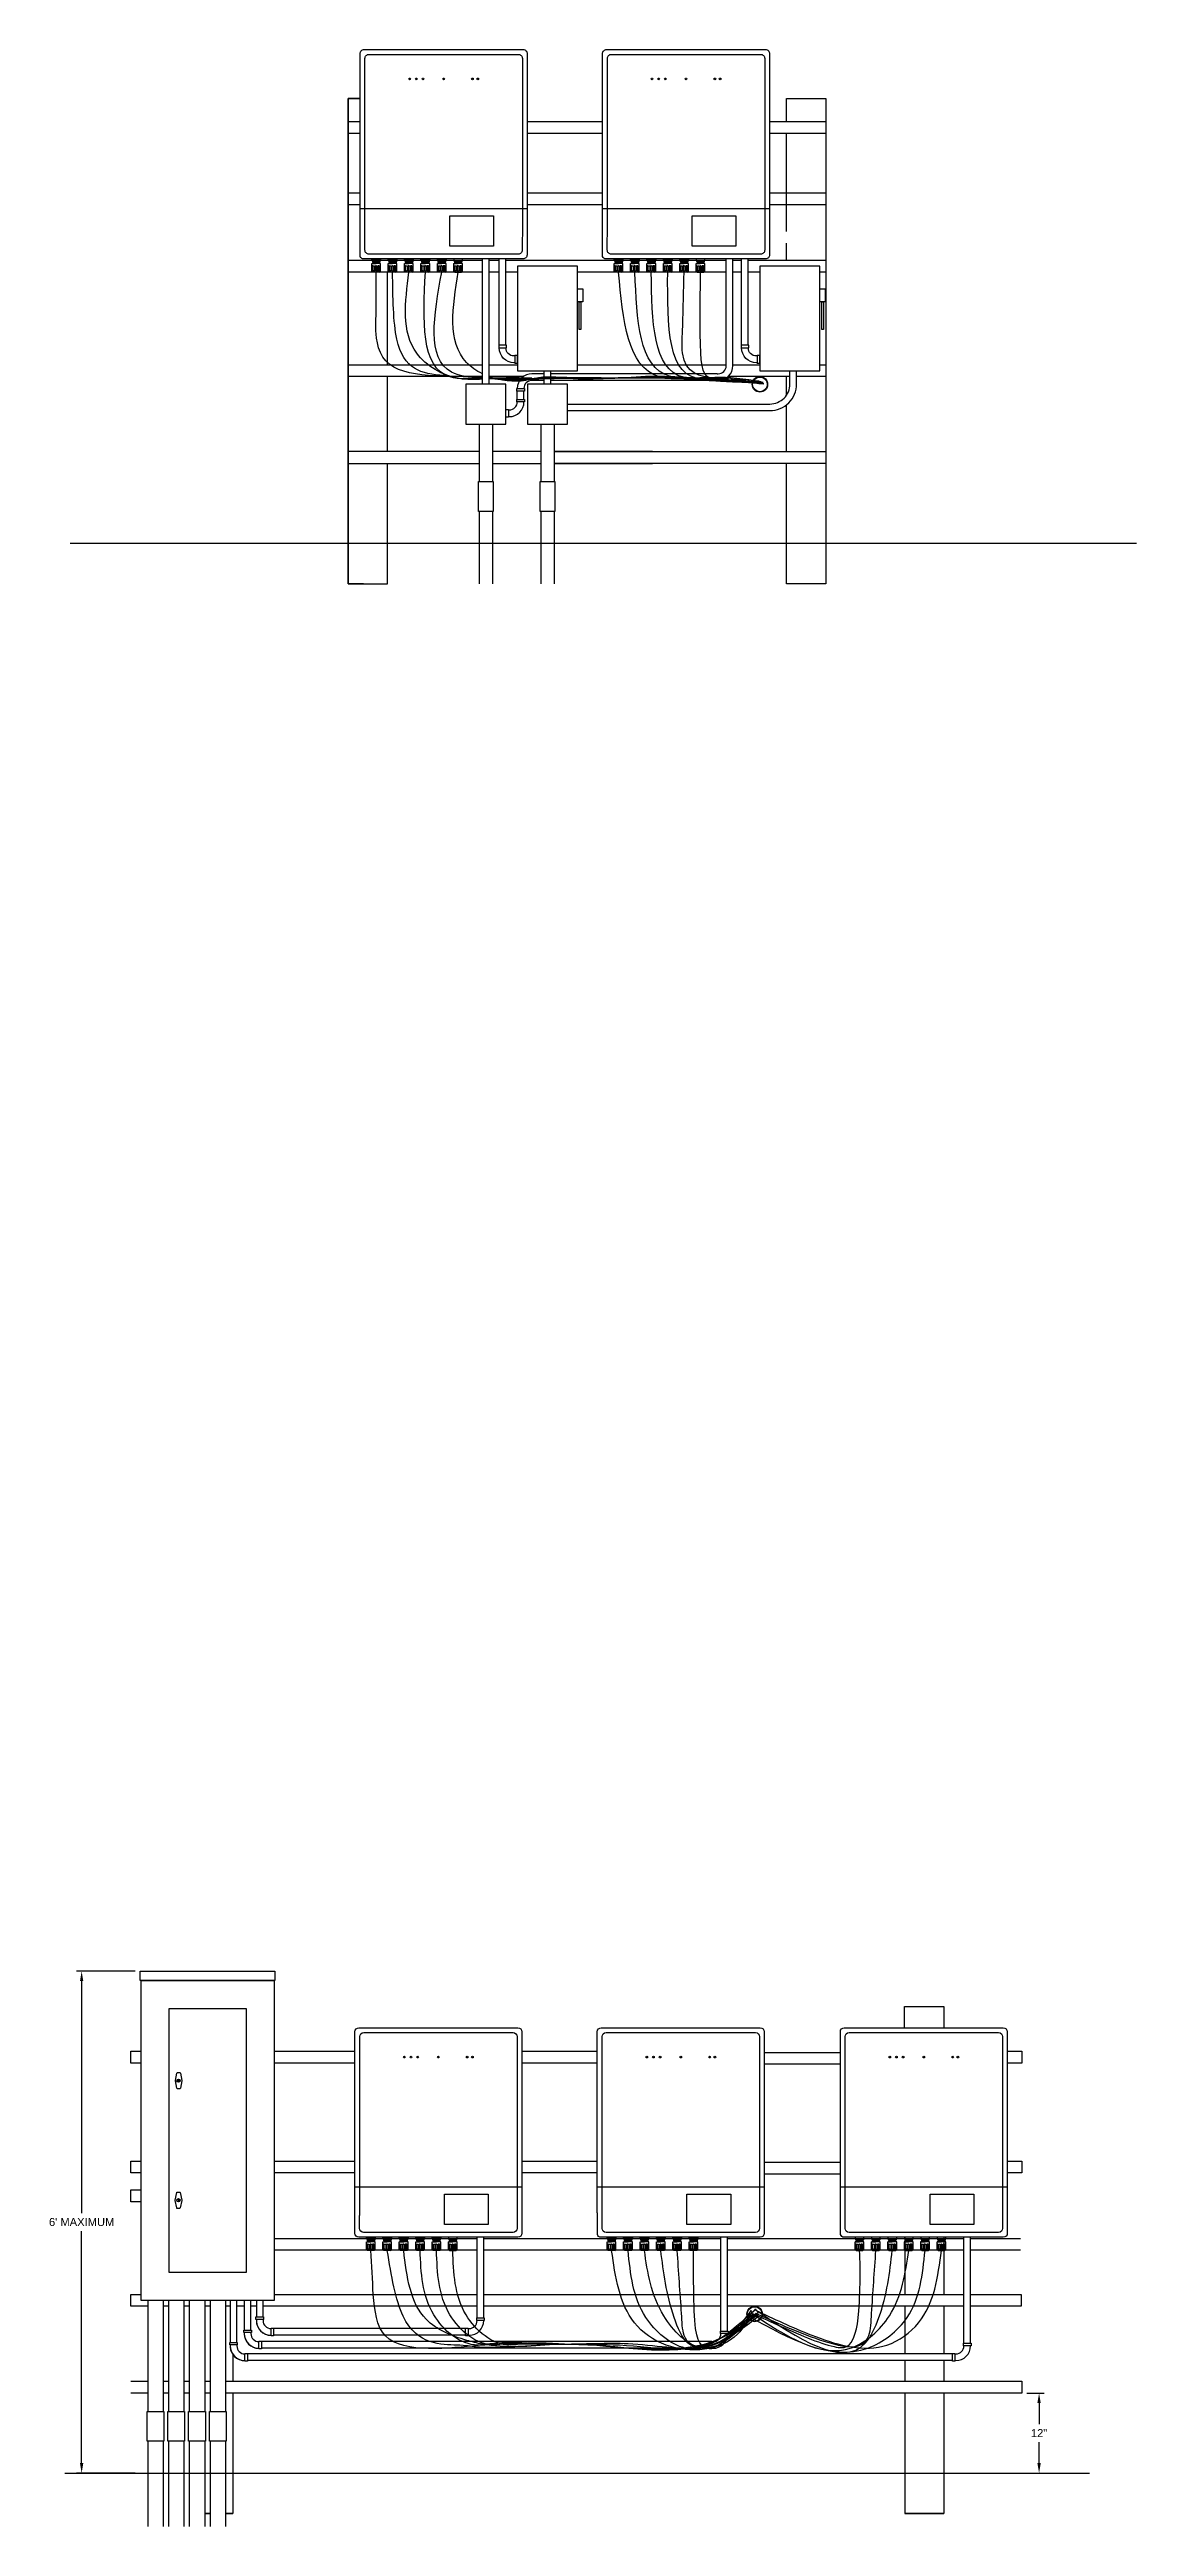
# Model space of a CAD drawing. Extents: x -272 to 283, y -41 to 246.
# Drawn here: x 174.19 to 187.79, y 0.02 to 30.99 of the extents above; entities that cross this region are included whole.
import ezdxf

# ---------------------------------------------------------------- set-up
doc = ezdxf.new("R2010")
doc.units = 0
doc.header["$MEASUREMENT"] = 0
for name, color, linetype in [('CONDUIT', 4, 'Continuous'), ('G-ANNO-TEXT', 1, 'Continuous'), ('MODULE', 3, 'Continuous'), ('S-Detl-5xwi', 7, 'Continuous'), ('SE-POWR-STRG-CNXN', 7, 'Continuous'), ('WIRE', 3, 'Continuous')]:
    doc.layers.add(name, color=color, linetype=linetype)
doc.layers.add('VP', color=31, linetype='Continuous', plot=False)
doc.styles.add('NEI-A', font='arial.ttf')
doc.dimstyles.new('NEI-A', dxfattribs={"dimtxt": 0.1, "dimasz": 0.125, "dimexe": 0.0625, "dimexo": 0.0625, "dimgap": 0.0625, "dimtad": 0, "dimtih": 1, "dimtoh": 1, "dimdec": 4, "dimzin": 3, "dimdsep": 46, "dimlunit": 4, "dimtxsty": 'NEI-A', "dimcen": 0, "dimadec": 0, "dimazin": 0, "dimtfac": 0.75, "dimtdec": 4, "dimtofl": 0, "dimtmove": 0, "dimatfit": 3, "dimfxl": 1, "dimfrac": 1, "dimtolj": 1, "dimtzin": 0, "dimarcsym": 0})

# ---------------------------------------------------------------- blocks, each defined once
blk = doc.blocks.new('gland')
blk.add_line((-0.48, 1.41), (0.48, 1.41))
blk.add_lwpolyline([(-0.55, 1.41), (0.55, 1.41), (0.55, 1.67), (-0.55, 1.67)], close=True)
for points in [[(-0.55, 0.17), (-0.55, 1.1), (0, 1.1)], [(-0.44, 0.14), (-0.44, 0.8), (-0.55, 0.8)], [(-0.48, 1.41), (-0.48, 1.32), (0, 1.32)], [(-0.48, 1.41), (-0.48, 1.32), (0, 1.32)], [(0.42, 1.32), (0.47, 1.27), (-0.48, 1.24), (-0.43, 1.2), (-0.43, 1.15)], [(-0.48, 1.32), (-0.43, 1.29), (-0.43, 1.24)], [(-0.48, 1.1), (-0.48, 1.15), (0.47, 1.17), (0.42, 1.2), (0.42, 1.27)], [(-0.42, 0), (0.42, 0)], [(-0.38, 0.24), (-0.38, 0.8), (-0.2, 0.8), (-0.2, 0.22), (-0.2, 0.22)], [(0, 0.8), (-0.1, 0.8), (-0.1, 0.22), (-0.1, 0.22)], [(0.48, 1.41), (0.48, 1.32), (0, 1.32)], [(0.48, 1.41), (0.48, 1.32), (0, 1.32)], [(0.55, 0.17), (0.55, 1.1), (0, 1.1)], [(0, 0.8), (0.1, 0.8), (0.1, 0.22), (0.1, 0.22)], [(0.38, 0.24), (0.38, 0.8), (0.2, 0.8), (0.2, 0.22), (0.2, 0.22)], [(0.42, 1.17), (0.42, 1.1)], [(0.44, 0.14), (0.44, 0.8), (0.55, 0.8)]]:
    blk.add_lwpolyline(points)
for points, start_tangent, end_tangent in [([(-0.44, 0.14), (-0.55, 0.24)], (0, -1), (0, 1)), ([(-0.42, 0), (-0.55, 0.17)], (-1, 0), (0, 1)), ([(-0.38, 0.24), (-0.27, 0.13), (-0.2, 0.22)], (0, -1), (0, 1)), ([(-0.1, 0.22), (0, 0.13)], (0, -1), (1, 0)), ([(0.1, 0.22), (0, 0.13)], (0, -1), (-1, 0)), ([(0.38, 0.24), (0.27, 0.13), (0.2, 0.22)], (0, -1), (0, 1)), ([(0.42, 0), (0.55, 0.17)], (1, 0), (0, 1)), ([(0.44, 0.14), (0.55, 0.24)], (0, -1), (0, 1))]:
    blk.add_spline(points, degree=3, dxfattribs=dict(start_tangent=start_tangent, end_tangent=end_tangent))
blk = doc.blocks.new('*D59')
at = {"layer": 'Defpoints', "color": 0, "transparency": 16777216}
for p in [(2.606, 6.977), (1.872, 0.7), (2.606, 0.7)]:
    blk.add_point(p, dxfattribs=at)
at = {"layer": 'G-ANNO-TEXT', "color": 0, "lineweight": -2, "transparency": 16777216}
for p, q in [((2.543, 6.977), (1.809, 6.977)), ((1.872, 6.852), (1.872, 3.952)), ((1.872, 0.825), (1.872, 3.725)), ((2.543, 0.7), (1.809, 0.7))]:
    blk.add_line(p, q, dxfattribs=at)
at = {"layer": 'G-ANNO-TEXT', "color": 0, "transparency": 16777216}
for points in [[(1.851, 6.852), (1.893, 6.852), (1.872, 6.977)], [(1.851, 0.825), (1.893, 0.825), (1.872, 0.7)]]:
    blk.add_solid(points, dxfattribs=at)
at = {"layer": 'G-ANNO-TEXT', "color": 0, "transparency": 16777216, "insert": (1.872, 3.839), "char_height": 0.1, "attachment_point": 5, "style": 'NEI-A'}
blk.add_mtext("\\A1;6' MAXIMUM", dxfattribs=at)
blk = doc.blocks.new('*D64')
at = {"layer": 'Defpoints', "color": 0, "transparency": 16777216}
for p in [(13.638, 1.7), (13.638, 0.7), (13.853, 0.7)]:
    blk.add_point(p, dxfattribs=at)
at = {"layer": 'G-ANNO-TEXT', "color": 0, "lineweight": -2, "transparency": 16777216}
for p, q in [((13.701, 1.7), (13.916, 1.7)), ((13.853, 1.575), (13.853, 1.313)), ((13.853, 0.825), (13.853, 1.088)), ((13.701, 0.7), (13.916, 0.7))]:
    blk.add_line(p, q, dxfattribs=at)
at = {"layer": 'G-ANNO-TEXT', "color": 0, "transparency": 16777216}
for points in [[(13.832, 1.575), (13.874, 1.575), (13.853, 1.7)], [(13.832, 0.825), (13.874, 0.825), (13.853, 0.7)]]:
    blk.add_solid(points, dxfattribs=at)
at = {"layer": 'G-ANNO-TEXT', "color": 0, "transparency": 16777216, "insert": (13.853, 1.2), "char_height": 0.1, "attachment_point": 5, "style": 'NEI-A'}
blk.add_mtext('\\A1;12"', dxfattribs=at)
blk = doc.blocks.new('*U70')
at = {"layer": 'CONDUIT', "flags": 128}
for points in [[(2.135, 2.745), (2.135, 4.308)], [(2.218, 2.745), (2.218, 4.308)], [(2.346, 3.229), (2.346, 4.309)], [(2.429, 3.229), (2.429, 4.309)], [(5.186, 2.973), (5.186, 4.309)], [(5.269, 2.973), (5.269, 4.309)], [(5.379, 3.229), (5.379, 4.309)], [(5.462, 3.229), (5.462, 4.309)], [(2.435, 3.229), (2.34, 3.229), (2.34, 3.196), (2.435, 3.196), (2.435, 3.229)], [(2.574, 3.007), (2.574, 3.101), (2.542, 3.101), (2.542, 3.007), (2.574, 3.007)], [(5.468, 3.229), (5.373, 3.229), (5.373, 3.196), (5.468, 3.196), (5.468, 3.229)], [(5.608, 3.007), (5.608, 3.101), (5.575, 3.101), (5.575, 3.007), (5.608, 3.007)], [(2.908, 2.745), (2.908, 2.912)], [(2.991, 2.745), (2.991, 2.912)], [(3.772, 2.873), (2.991, 2.873)], [(3.764, 2.79), (2.991, 2.79)], [(4.131, 2.79), (3.764, 2.79)], [(4.12, 2.873), (3.772, 2.873)], [(4.562, 2.873), (4.12, 2.873)], [(4.551, 2.79), (4.131, 2.79)], [(4.918, 2.79), (4.551, 2.79)], [(4.821, 2.873), (4.562, 2.873)], [(5.073, 2.873), (4.821, 2.873)], [(5.073, 2.79), (4.918, 2.79)], [(2.661, 2.657), (2.567, 2.657), (2.567, 2.69), (2.661, 2.69), (2.661, 2.657)], [(2.567, 2.553), (2.661, 2.553), (2.661, 2.521), (2.567, 2.521), (2.567, 2.553)], [(2.572, 2.553), (2.572, 2.657)], [(2.655, 2.553), (2.655, 2.657)], [(2.093, 2.245), (2.093, 1.524)], [(2.26, 2.245), (2.26, 1.524)], [(2.427, 2.332), (2.427, 2.426), (2.46, 2.426), (2.46, 2.332), (2.427, 2.332)], [(2.866, 2.245), (2.866, 1.524)], [(3.033, 2.245), (3.033, 1.524)], [(2.093, 1.15), (2.093, 0.402)], [(2.26, 1.15), (2.26, 0.402)], [(2.866, 1.15), (2.866, 0.402)], [(3.033, 1.15), (3.033, 0.402)], [(2.093, 0.402), (2.093, 0.245)], [(2.26, 0.402), (2.26, 0.245)], [(2.866, 0.402), (2.866, 0.245)], [(3.033, 0.402), (3.033, 0.245)]]:
    blk.add_lwpolyline(points, dxfattribs=at)
for points in [[(2.542, 3.012), (2.529, 3.012, -0.414214), (2.346, 3.196)], [(2.542, 3.096), (2.529, 3.096, -0.414214), (2.429, 3.196)], [(5.575, 3.012), (5.562, 3.012, -0.414214), (5.379, 3.196)], [(5.575, 3.096), (5.562, 3.096, -0.414214), (5.462, 3.196)], [(2.768, 2.873), (2.755, 2.873, 0.414214), (2.572, 2.69)], [(2.768, 2.79), (2.755, 2.79, 0.414214), (2.655, 2.69)], [(2.908, 2.873), (2.778, 2.873, 0.007614), (2.768, 2.873)], [(2.908, 2.79), (2.778, 2.79, 0.010152), (2.768, 2.79)], [(3.199, 2.495), (5.733, 2.495, 0.414214), (5.983, 2.745), (5.983, 2.912)], [(3.199, 2.412), (5.733, 2.412, 0.414214), (6.066, 2.745), (6.066, 2.912)], [(5.073, 2.873), (5.086, 2.873, 0.414214), (5.186, 2.973)], [(5.073, 2.79), (5.086, 2.79, 0.414214), (5.269, 2.973)], [(2.46, 2.421), (2.472, 2.421, 0.414214), (2.572, 2.521)], [(2.46, 2.337), (2.472, 2.337, 0.414214), (2.655, 2.521)]]:
    blk.add_lwpolyline(points, format="xyb", dxfattribs=at)
at = {"layer": 'CONDUIT'}
for points in [[(2.085, 1.524), (2.268, 1.524), (2.268, 1.15), (2.085, 1.15)], [(2.858, 1.524), (3.041, 1.524), (3.041, 1.15), (2.858, 1.15)]]:
    blk.add_lwpolyline(points, close=True, dxfattribs=at)
for radius in [0.0967, 0.0917]:
    blk.add_circle((5.608, 2.741), radius, dxfattribs=at)
at = {"layer": 'MODULE', "flags": 128}
for points in [[(0.655, 6.928), (2.645, 6.928, -0.414214), (2.695, 6.878), (2.695, 4.621), (2.694, 4.606), (2.694, 4.359, -0.414214), (2.644, 4.309), (0.656, 4.309, -0.498191), (0.605, 4.359), (0.605, 4.606), (0.605, 4.62), (0.605, 6.878, -0.414214)], [(0.715, 6.868), (2.585, 6.868, -0.414214), (2.635, 6.818), (2.635, 4.594), (2.634, 4.579), (2.634, 4.419, -0.414214), (2.584, 4.369), (0.715, 4.369, -0.414214), (0.665, 4.419), (0.665, 4.575), (0.665, 4.589), (0.665, 6.818, -0.414214)], [(3.689, 6.928), (5.678, 6.928, -0.414214), (5.728, 6.878), (5.728, 4.621), (5.728, 4.606), (5.728, 4.359, -0.414214), (5.678, 4.309), (3.678, 4.309, -0.441013), (3.639, 4.359), (3.639, 4.606), (3.639, 4.62), (3.639, 6.878, -0.414214)], [(3.749, 6.868), (5.618, 6.868, -0.414214), (5.668, 6.818), (5.668, 4.594), (5.668, 4.579), (5.668, 4.419, -0.414214), (5.618, 4.369), (3.748, 4.369, -0.414214), (3.698, 4.419), (3.698, 4.575), (3.699, 4.589), (3.699, 6.818, -0.414214)]]:
    blk.add_lwpolyline(points, format="xyb", close=True, dxfattribs=at)
for points in [[(2.695, 4.934), (0.605, 4.934)], [(5.728, 4.934), (3.639, 4.934)]]:
    blk.add_lwpolyline(points, dxfattribs=at)
at = {"layer": 'MODULE'}
for points in [[(1.727, 4.848), (2.275, 4.848), (2.275, 4.467), (1.727, 4.467)], [(4.761, 4.848), (5.308, 4.848), (5.308, 4.467), (4.761, 4.467)], [(2.574, 2.912), (3.324, 2.912), (3.324, 4.22), (2.574, 4.22)], [(5.608, 2.912), (6.358, 2.912), (6.358, 4.22), (5.608, 4.22)], [(3.324, 3.937), (3.392, 3.937), (3.392, 3.771), (3.324, 3.771)], [(3.348, 3.771), (3.368, 3.771), (3.368, 3.425), (3.348, 3.425)], [(6.358, 3.937), (6.426, 3.937), (6.426, 3.771), (6.358, 3.771)], [(6.382, 3.771), (6.402, 3.771), (6.402, 3.425), (6.382, 3.425)], [(1.927, 2.245), (2.427, 2.245), (2.427, 2.745), (1.927, 2.745)], [(2.699, 2.245), (3.199, 2.245), (3.199, 2.745), (2.699, 2.745)]]:
    blk.add_lwpolyline(points, close=True, dxfattribs=at)
at = {"layer": 'S-Detl-5xwi'}
blk.add_line((-3.025, 0.753), (10.32, 0.753), dxfattribs=at)
at = {"layer": 'VP'}
for centre in [(1.224, 6.561), (1.308, 6.561), (1.391, 6.561), (1.65, 6.561), (2.011, 6.561), (2.077, 6.561), (4.258, 6.561), (4.341, 6.561), (4.424, 6.561), (4.683, 6.561), (5.044, 6.561), (5.11, 6.561)]:
    blk.add_circle(centre, 0.0104, dxfattribs=at)
at = {"layer": 'WIRE'}
for p, q in [((1.098, 2.838), (0.839, 2.838)), ((1.626, 2.838), (1.098, 2.838)), ((1.885, 2.838), (1.626, 2.838)), ((2.135, 2.838), (1.885, 2.838)), ((2.648, 2.838), (2.218, 2.838))]:
    blk.add_line(p, q, dxfattribs=at)
for points in [[(0.646, 0.245), (0.455, 0.245), (0.455, 6.314), (0.605, 6.314)], [(0.605, 6.314), (0.455, 6.314), (0.455, 0.245), (0.947, 0.245), (0.947, 1.753)], [(5.941, 6.029), (5.941, 6.314), (6.432, 6.314), (6.432, 0.245), (5.941, 0.245), (5.941, 1.753)], [(0.605, 5.88), (0.455, 5.88), (0.455, 6.029), (0.605, 6.029)], [(2.695, 6.029), (3.639, 6.029)], [(5.728, 6.029), (6.432, 6.029), (6.432, 5.88), (5.728, 5.88)], [(3.639, 5.88), (2.695, 5.88)], [(5.941, 4.654), (5.941, 5.88)], [(0.605, 4.988), (0.455, 4.988), (0.455, 5.137), (0.605, 5.137)], [(3.639, 4.988), (2.694, 4.988)], [(2.695, 5.137), (3.639, 5.137)], [(5.728, 5.137), (6.432, 5.137), (6.432, 4.988), (5.728, 4.988)], [(5.941, 4.295), (5.941, 4.506)], [(0.541, 4.146), (0.455, 4.146), (0.455, 4.295), (1.183, 4.295)], [(2.135, 4.146), (0.541, 4.146)], [(0.947, 2.986), (0.947, 4.145)], [(1.183, 4.295), (1.433, 4.295)], [(1.433, 4.295), (2.135, 4.295)], [(2.218, 4.295), (2.346, 4.295)], [(2.346, 4.146), (2.218, 4.146)], [(2.429, 4.295), (4.299, 4.295)], [(2.574, 4.146), (2.429, 4.146)], [(5.108, 4.146), (3.324, 4.146)], [(4.299, 4.295), (4.466, 4.295)], [(4.466, 4.295), (5.186, 4.295)], [(5.186, 4.146), (5.108, 4.146)], [(5.269, 4.295), (5.379, 4.295)], [(5.379, 4.146), (5.269, 4.146)], [(5.462, 4.295), (6.432, 4.295), (6.432, 4.146), (6.358, 4.146)], [(5.608, 4.146), (5.462, 4.146)], [(0.839, 2.838), (0.455, 2.838), (0.455, 2.986), (0.541, 2.986)], [(0.541, 2.986), (2.135, 2.986)], [(0.947, 1.901), (0.947, 2.838)], [(2.218, 2.986), (2.574, 2.986)], [(3.324, 2.986), (5.108, 2.986)], [(5.108, 2.986), (5.186, 2.986)], [(5.983, 2.838), (5.209, 2.838)], [(5.269, 2.986), (5.608, 2.986)], [(5.941, 2.607), (5.941, 2.838)], [(6.358, 2.986), (6.432, 2.986), (6.432, 2.838), (6.066, 2.838)], [(5.941, 1.901), (5.941, 2.485)], [(0.646, 1.901), (0.455, 1.901), (0.455, 1.753), (0.646, 1.753)], [(1.099, 1.901), (0.646, 1.901)], [(2.093, 1.901), (1.099, 1.901)], [(2.866, 1.901), (2.26, 1.901)], [(4.262, 1.901), (3.033, 1.901)], [(3.034, 1.901), (6.432, 1.901), (6.432, 1.753), (3.034, 1.753)], [(0.646, 1.753), (1.099, 1.753)], [(1.099, 1.753), (2.093, 1.753)], [(2.26, 1.753), (2.866, 1.753)], [(3.033, 1.753), (4.262, 1.753)]]:
    blk.add_lwpolyline(points, dxfattribs=at)
for points, knots in [([(2.135, 2.83), (2.111, 2.831), (1.655, 2.852), (0.785, 2.783), (0.803, 3.447), (0.803, 3.447), (0.804, 3.68), (0.805, 3.912), (0.806, 4.144)], [3.595389, 3.595389, 3.595389, 3.595389, 3.626589, 4.179652, 4.462799, 4.462799, 4.462799, 5.186605, 5.186605, 5.186605, 5.186605]), ([(2.135, 2.824), (1.985, 2.829), (1.496, 2.85), (1.027, 2.943), (1.015, 3.831), (1.011, 4.144)], [0.7795741, 0.7795741, 0.7795741, 0.7795741, 0.9678377, 1.3046881, 1.4883166, 1.4883166, 1.4883166, 1.4883166]), ([(2.135, 2.804), (2.038, 2.798), (1.735, 2.793), (1.09, 3.167), (1.167, 3.769), (1.216, 4.144)], [0.61904, 0.61904, 0.61904, 0.61904, 0.910164, 1.527947, 2.546851, 2.546851, 2.546851, 2.546851]), ([(2.135, 2.811), (1.991, 2.81), (1.353, 2.763), (1.391, 3.545), (1.421, 4.144)], [3.462307, 3.462307, 3.462307, 3.462307, 3.872017, 5.218212, 5.218212, 5.218212, 5.218212]), ([(2.135, 2.816), (1.991, 2.823), (1.402, 2.89), (1.529, 3.604), (1.626, 4.144)], [3.521816, 3.521816, 3.521816, 3.521816, 3.925526, 5.181215, 5.181215, 5.181215, 5.181215]), ([(2.135, 2.874), (2.059, 2.911), (1.677, 3.178), (1.762, 3.708), (1.831, 4.144)], [3.508184, 3.508184, 3.508184, 3.508184, 3.753555, 4.887718, 4.887718, 4.887718, 4.887718]), ([(5.582, 2.753), (5.409, 2.771), (5.087, 2.805), (4.605, 2.877), (4.635, 3.347), (4.643, 3.467), (4.648, 3.693), (4.654, 3.918), (4.659, 4.144)], [0, 0, 0, 0, 0.628171, 1.170254, 1.358036, 1.358036, 1.358036, 2.130692, 2.130692, 2.130692, 2.130692]), ([(5.629, 2.75), (5.534, 2.757), (5.387, 2.768), (4.892, 2.778), (4.855, 3.068), (4.862, 3.862), (4.864, 4.144)], [0, 0, 0, 0, 0.454977, 0.703463, 1.040313, 1.226118, 1.226118, 1.226118, 1.226118]), ([(5.651, 2.744), (5.35, 2.773), (4.724, 2.834), (3.927, 2.83), (3.294, 2.79), (2.923, 2.856), (2.591, 2.757), (2.364, 2.784), (2.218, 2.838)], [0, 0, 0, 0, 0.909123, 1.885387, 2.38359, 2.816941, 2.98153, 3.421747, 3.421747, 3.421747, 3.421747]), ([(5.562, 2.768), (5.066, 2.804), (4.184, 2.868), (3.994, 2.803), (2.822, 2.84), (2.653, 2.789), (2.316, 2.819), (2.218, 2.825)], [0, 0, 0, 0, 1.256128, 2.232682, 3.037048, 3.424012, 3.558213, 3.558213, 3.558213, 3.558213]), ([(5.647, 2.764), (5.289, 2.761), (4.593, 2.839), (3.688, 2.815), (3.012, 2.814), (2.582, 2.798), (2.343, 2.808), (2.243, 2.812), (2.218, 2.812)], [0, 0, 0, 0, 1.122031, 2.098294, 2.71035, 3.15693, 3.375246, 3.443858, 3.443858, 3.443858, 3.443858]), ([(5.637, 2.756), (5.178, 2.764), (4.436, 2.842), (3.553, 2.803), (2.942, 2.835), (2.557, 2.77), (2.319, 2.806), (2.218, 2.81)], [0, 0, 0, 0, 1.257756, 2.23402, 2.647666, 3.091855, 3.382847, 3.382847, 3.382847, 3.382847]), ([(2.754, 2.817), (2.612, 2.821), (2.433, 2.825), (2.255, 2.812), (2.218, 2.809)], [0, 0, 0, 0, 0.4266645, 0.5356989, 0.5356989, 0.5356989, 0.5356989]), ([(2.631, 2.817), (2.699, 2.811), (2.769, 2.806), (2.236, 2.821), (2.218, 2.822)], [0, 0, 0, 0, 0.7193518, 0.7435294, 0.7435294, 0.7435294, 0.7435294])]:
    blk.add_open_spline(points, degree=3, knots=knots, dxfattribs=at)
for points in [[(5.597, 2.782), (4.821, 2.815), (4.345, 2.836), (3.839, 4.144)], [(5.656, 2.748), (4.916, 2.822), (4.477, 2.843), (4.044, 4.144)], [(5.648, 2.76), (5.105, 2.827), (4.65, 2.83), (4.249, 4.144)], [(5.623, 2.771), (5.006, 2.822), (4.888, 2.813), (4.454, 4.144)]]:
    blk.add_spline(points, degree=3, dxfattribs=at)
at = {"layer": 'SE-POWR-STRG-CNXN', "yscale": 0.09915402604520243, "zscale": 0.09915402604520243}
for p, xscale in [((0.806, 4.144), -0.09915402604520243), ((1.011, 4.144), -0.09915402604520243), ((1.216, 4.144), -0.09915402604520243), ((1.421, 4.144), -0.09915402604520243), ((1.626, 4.144), -0.09915402604520243), ((1.831, 4.144), 0.09915402604520243), ((3.839, 4.144), -0.09915402604520243), ((4.044, 4.144), -0.09915402604520243), ((4.249, 4.144), -0.09915402604520243), ((4.454, 4.144), -0.09915402604520243), ((4.659, 4.144), -0.09915402604520243), ((4.864, 4.144), 0.09915402604520243)]:
    blk.add_blockref('gland', p, dxfattribs=dict(at, xscale=xscale))
blk = doc.blocks.new('*U58')
at = {"layer": 'CONDUIT'}
for p, q in [((3.73121, 2.85681), (3.73121, 2.33494)), ((3.81417, 2.33494), (3.81417, 2.85681)), ((3.90726, 2.85956), (3.90726, 2.48889)), ((3.99023, 2.48889), (3.99023, 2.85956)), ((4.05867, 2.85956), (4.05867, 2.65194)), ((4.14163, 2.65194), (4.14163, 2.85956)), ((4.05867, 2.61908), (4.05867, 2.59547)), ((6.67594, 2.50656), (4.27449, 2.50656)), ((3.73121, 2.30208), (3.73121, 2.27847)), ((3.90726, 2.45604), (3.90726, 2.43243)), ((12.76762, 2.18956), (3.94703, 2.18956)), ((7.46433, 2.34351), (4.12308, 2.34351)), ((7.46433, 2.26021), (4.12308, 2.26021)), ((6.67594, 2.42326), (4.27449, 2.42326)), ((12.76762, 2.10626), (3.94703, 2.10626))]:
    blk.add_line(p, q, dxfattribs=at)
at = {"layer": 'CONDUIT', "flags": 128}
for points in [[(6.82132, 2.63941), (6.82132, 3.64979)], [(6.90462, 2.63941), (6.90462, 3.64979)], [(9.87178, 2.47637), (9.87178, 3.64979)], [(9.95508, 2.47637), (9.95508, 3.64979)], [(12.913, 2.32278), (12.913, 3.64979)], [(12.9963, 2.32278), (12.9963, 3.64979)], [(2.69842, 2.85956), (2.69842, 1.47181)], [(2.8914, 2.85956), (2.8914, 1.47181)], [(2.95884, 2.85956), (2.95884, 1.47181)], [(3.15181, 2.85956), (3.15181, 1.47181)], [(3.21925, 2.85956), (3.21925, 1.47181)], [(3.41223, 2.85956), (3.41223, 1.47181)], [(3.47967, 2.85956), (3.47967, 1.47181)], [(3.67265, 2.85956), (3.67265, 1.47181)], [(3.90128, 2.48889), (3.99587, 2.48889), (3.99587, 2.45604), (3.90128, 2.45604), (3.90128, 2.48889)], [(4.05269, 2.65194), (4.14727, 2.65194), (4.14727, 2.61908), (4.05269, 2.61908), (4.05269, 2.65194)], [(4.27449, 2.5122), (4.27449, 2.41761), (4.24163, 2.41761), (4.24163, 2.5122), (4.27449, 2.5122)], [(6.67594, 2.41761), (6.67594, 2.5122), (6.7088, 2.5122), (6.7088, 2.41761), (6.67594, 2.41761)], [(6.81568, 2.63941), (6.91026, 2.63941), (6.91026, 2.60656), (6.81568, 2.60656), (6.81568, 2.63941)], [(3.72523, 2.33494), (3.81981, 2.33494), (3.81981, 2.30208), (3.72523, 2.30208), (3.72523, 2.33494)], [(3.94703, 2.1952), (3.94703, 2.10061), (3.91417, 2.10061), (3.91417, 2.1952), (3.94703, 2.1952)], [(4.12308, 2.34916), (4.12308, 2.25457), (4.09023, 2.25457), (4.09023, 2.34916), (4.12308, 2.34916)], [(9.7264, 2.34351), (7.46433, 2.34351), (7.46433, 2.34351)], [(9.7264, 2.26021), (7.46433, 2.26021), (7.46433, 2.26021)], [(9.7264, 2.25457), (9.7264, 2.34916), (9.75926, 2.34916), (9.75926, 2.25457), (9.7264, 2.25457)], [(9.86614, 2.47637), (9.96072, 2.47637), (9.96072, 2.44351), (9.86614, 2.44351), (9.86614, 2.47637)], [(12.76762, 2.10098), (12.76762, 2.19557), (12.80047, 2.19557), (12.80047, 2.10098), (12.76762, 2.10098)], [(12.90735, 2.32278), (13.00194, 2.32278), (13.00194, 2.28993), (12.90735, 2.28993), (12.90735, 2.32278)], [(2.69842, 1.09763), (2.69842, 0.03235)], [(2.8914, 1.09763), (2.8914, 0.03235)], [(2.95884, 1.09763), (2.95884, 0.03252)], [(3.15181, 1.09763), (3.15181, 0.03252)], [(3.21925, 1.09763), (3.21925, 0.03252)], [(3.41223, 1.09763), (3.41223, 0.03252)], [(3.47967, 1.09763), (3.47967, 0.03252)], [(3.67265, 1.09763), (3.67265, 0.03252)]]:
    blk.add_lwpolyline(points, dxfattribs=at)
for points in [[(4.05833, 2.61908), (4.05833, 2.60656, 0.41421356), (4.24163, 2.42326)], [(4.05867, 2.59547, 0.39659457), (4.24163, 2.42326)], [(4.14163, 2.61908), (4.14163, 2.60656, 0.41421356), (4.24163, 2.50656)], [(4.14163, 2.61908), (4.14163, 2.60656, 0.41421356), (4.24163, 2.50656)], [(6.7088, 2.50656), (6.72132, 2.50656, 0.41421356), (6.82132, 2.60656)], [(6.7088, 2.42326), (6.72132, 2.42326, 0.41421356), (6.90462, 2.60656)], [(6.7088, 2.50656), (6.72132, 2.50656, 0.41421356), (6.82132, 2.60656)], [(6.7088, 2.42326), (6.72132, 2.42326, 0.41421356), (6.90462, 2.60656)], [(3.73087, 2.30208), (3.73087, 2.28956, 0.41421356), (3.91417, 2.10626)], [(3.73121, 2.27847, 0.39659457), (3.91417, 2.10626)], [(3.81417, 2.30208), (3.81417, 2.28956, 0.41421356), (3.91417, 2.18956)], [(3.81417, 2.30208), (3.81417, 2.28956, 0.41421356), (3.91417, 2.18956)], [(3.90693, 2.45604), (3.90693, 2.44351, 0.41421356), (4.09023, 2.26021)], [(3.90726, 2.43243, 0.39659457), (4.09023, 2.26021)], [(3.99023, 2.45604), (3.99023, 2.44351, 0.41421356), (4.09023, 2.34351)], [(3.99023, 2.45604), (3.99023, 2.44351, 0.41421356), (4.09023, 2.34351)], [(9.75926, 2.34351), (9.77178, 2.34351, 0.41421356), (9.87178, 2.44351)], [(9.75926, 2.26021), (9.77178, 2.26021, 0.41421356), (9.95508, 2.44351)], [(9.75926, 2.34351), (9.77178, 2.34351, 0.41421356), (9.87178, 2.44351)], [(9.75926, 2.26021), (9.77178, 2.26021, 0.41421356), (9.95508, 2.44351)], [(12.80047, 2.18993), (12.813, 2.18993, 0.41421356), (12.913, 2.28993)], [(12.80047, 2.10663), (12.813, 2.10663, 0.41421356), (12.9963, 2.28993)], [(12.80047, 2.18993), (12.813, 2.18993, 0.41421356), (12.913, 2.28993)], [(12.80047, 2.10663), (12.813, 2.10663, 0.41421356), (12.9963, 2.28993)]]:
    blk.add_lwpolyline(points, format="xyb", dxfattribs=at)
at = {"layer": 'CONDUIT'}
for points in [[(2.69009, 1.47181), (2.90036, 1.47181), (2.90036, 1.09763), (2.69009, 1.09763)], [(2.9505, 1.47181), (3.16077, 1.47181), (3.16077, 1.09763), (2.9505, 1.09763)], [(3.21092, 1.47181), (3.42119, 1.47181), (3.42119, 1.09763), (3.21092, 1.09763)], [(3.47134, 1.47181), (3.68161, 1.47181), (3.68161, 1.09763), (3.47134, 1.09763)]]:
    blk.add_lwpolyline(points, close=True, dxfattribs=at)
for radius in [0.09667, 0.09167]:
    blk.add_circle((10.29393, 2.68868), radius, dxfattribs=at)
at = {"layer": 'MODULE'}
for points in [[(2.60573, 6.97747), (4.29151, 6.97747), (4.29151, 6.8594), (2.60573, 6.8594)], [(2.61532, 6.8594), (4.28192, 6.8594), (4.28192, 2.85956), (2.61532, 2.85956)], [(2.96532, 6.5094), (3.93192, 6.5094), (3.93192, 3.20956), (2.96532, 3.20956)], [(3.08398, 5.61882), (3.08762, 5.61882), (3.08762, 5.59577), (3.08398, 5.59577)], [(3.08216, 4.1232), (3.0858, 4.1232), (3.0858, 4.10014), (3.08216, 4.10014)], [(6.41362, 4.18895), (6.96081, 4.18895), (6.96081, 3.80732), (6.41362, 3.80732)], [(9.44694, 4.18895), (9.99414, 4.18895), (9.99414, 3.80732), (9.44694, 3.80732)], [(12.48816, 4.18895), (13.03536, 4.18895), (13.03536, 3.80732), (12.48816, 3.80732)]]:
    blk.add_lwpolyline(points, close=True, dxfattribs=at)
at = {"layer": 'MODULE', "flags": 128}
for points in [[(5.34151, 6.26859), (7.33097, 6.26859, -0.41421356), (7.38097, 6.21859), (7.38097, 3.96173), (7.38141, 3.94694), (7.38141, 3.69979, -0.41421356), (7.33141, 3.64979), (5.34069, 3.64979, -0.41421356), (5.29069, 3.69979), (5.29069, 3.94614), (5.29151, 3.96026), (5.29151, 6.21859, -0.41421356)], [(5.40151, 6.20859), (7.27097, 6.20859, -0.41421356), (7.32097, 6.15859), (7.32097, 3.93461), (7.32044, 3.91981), (7.32044, 3.75979, -0.41421356), (7.27044, 3.70979), (5.40068, 3.70979, -0.41421356), (5.35068, 3.75979), (5.35068, 3.91508), (5.35151, 3.9292), (5.35151, 6.15859, -0.41421356)], [(8.37484, 6.26859), (10.3643, 6.26859, -0.41421356), (10.4143, 6.21859), (10.4143, 3.96173), (10.41432, 3.94694), (10.41432, 3.69979, -0.41421356), (10.36432, 3.64979), (8.35486, 3.64979, -0.34668896), (8.32572, 3.69979), (8.32572, 3.94614), (8.32484, 3.96026), (8.32484, 6.21859, -0.41421356)], [(8.43484, 6.20859), (10.3043, 6.20859, -0.41421356), (10.3543, 6.15859), (10.3543, 3.93461), (10.35409, 3.91981), (10.35409, 3.75979, -0.41421356), (10.30409, 3.70979), (8.43496, 3.70979, -0.41421356), (8.38496, 3.75979), (8.38496, 3.91508), (8.38484, 3.9292), (8.38484, 6.15859, -0.41421356)], [(11.41605, 6.26859), (13.40551, 6.26859, -0.41421356), (13.45551, 6.21859), (13.45551, 3.96173), (13.4557, 3.94694), (13.4557, 3.69979, -0.41421356), (13.4057, 3.64979), (11.39607, 3.64979, -0.22254986), (11.3662, 3.69979), (11.3662, 3.94614), (11.36605, 3.96026), (11.36605, 6.21859, -0.41421356)], [(11.47605, 6.20859), (13.34551, 6.20859, -0.41421356), (13.39551, 6.15859), (13.39551, 3.93461), (13.39571, 3.91981), (13.39571, 3.75979, -0.41421356), (13.34571, 3.70979), (11.47583, 3.70979, -0.41421356), (11.42583, 3.75979), (11.42583, 3.91508), (11.42605, 3.9292), (11.42605, 6.15859, -0.41421356)]]:
    blk.add_lwpolyline(points, format="xyb", close=True, dxfattribs=at)
for points in [[(3.07335, 5.50406, -0.35751077), (3.06354, 5.5121), (3.0449, 5.60533, -0.09901951), (3.0449, 5.60926), (3.06354, 5.70249, -0.35751077), (3.07335, 5.71053), (3.09825, 5.71053, -0.35751077), (3.10806, 5.70249), (3.1267, 5.60926, -0.09901951), (3.1267, 5.60533), (3.10806, 5.5121, -0.35751077), (3.09825, 5.50406), (3.07335, 5.50406)], [(3.07153, 4.00843, -0.35751077), (3.06172, 4.01647), (3.04308, 4.10971, -0.09901951), (3.04308, 4.11363), (3.06172, 4.20687, -0.35751077), (3.07153, 4.21491), (3.09643, 4.21491, -0.35751077), (3.10623, 4.20687), (3.12488, 4.11363, -0.09901951), (3.12488, 4.10971), (3.10623, 4.01647, -0.35751077), (3.09643, 4.00843), (3.07153, 4.00843)]]:
    blk.add_lwpolyline(points, format="xyb", dxfattribs=at)
for points in [[(7.38097, 4.27433), (5.29151, 4.27433)], [(10.4143, 4.27433), (8.32484, 4.27433)], [(13.45551, 4.27433), (11.36605, 4.27433)]]:
    blk.add_lwpolyline(points, dxfattribs=at)
at = {"layer": 'MODULE'}
for centre in [(3.0858, 5.6073), (3.08398, 4.11167)]:
    blk.add_circle(centre, 0.02065, dxfattribs=at)
at = {"layer": 'S-Detl-5xwi'}
blk.add_line((1.66126, 0.7004), (14.48434, 0.7004), dxfattribs=at)
at = {"layer": 'VP'}
for centre in [(5.91064, 5.90189), (5.99394, 5.90189), (6.07724, 5.90189), (6.33624, 5.90189), (6.69724, 5.90189), (6.76294, 5.90189), (8.94397, 5.90189), (9.02727, 5.90189), (9.11057, 5.90189), (9.36957, 5.90189), (9.73057, 5.90189), (9.79627, 5.90189), (11.98518, 5.90189), (12.06848, 5.90189), (12.15178, 5.90189), (12.41078, 5.90189), (12.77178, 5.90189), (12.83748, 5.90189)]:
    blk.add_circle(centre, 0.0104, dxfattribs=at)
at = {"layer": 'WIRE'}
for p, q in [((5.78412, 2.78535), (5.52493, 2.78535)), ((6.82132, 2.78535), (5.78412, 2.78535)), ((7.59395, 2.78535), (6.90462, 2.78535)), ((8.45001, 2.78535), (7.59395, 2.78535))]:
    blk.add_line(p, q, dxfattribs=at)
for points in [[(12.1704, 6.26859), (12.1704, 6.53635), (12.66206, 6.53635), (12.66206, 6.26859)], [(2.61532, 5.82768), (2.48824, 5.82768), (2.48824, 5.9761), (2.61532, 5.9761)], [(4.28192, 5.9761), (5.29151, 5.9761)], [(7.38097, 5.9761), (8.32484, 5.9761)], [(10.4143, 5.96077), (11.35817, 5.96077)], [(13.45665, 5.9761), (13.6389, 5.9761), (13.6389, 5.82768), (13.45665, 5.82768)], [(5.29151, 5.82768), (4.28192, 5.82768)], [(8.32484, 5.82768), (7.38097, 5.82768)], [(11.35817, 5.81235), (10.4143, 5.81235)], [(2.61532, 4.45313), (2.48824, 4.45313), (2.48824, 4.60155), (2.61532, 4.60155)], [(4.28192, 4.60155), (5.29151, 4.60155)], [(5.29151, 4.45313), (4.28192, 4.45313)], [(7.38097, 4.60155), (8.32484, 4.60155)], [(8.32484, 4.45313), (7.38097, 4.45313)], [(10.4143, 4.58622), (11.35817, 4.58622)], [(11.35817, 4.43779), (10.4143, 4.43779)], [(13.45665, 4.60155), (13.6389, 4.60155), (13.6389, 4.45313), (13.45665, 4.45313)], [(2.61532, 4.09368), (2.48824, 4.09368), (2.48824, 4.2421), (2.61532, 4.2421)], [(4.28192, 3.63516), (6.82132, 3.63516)], [(6.82132, 3.48674), (4.28192, 3.48674)], [(6.90462, 3.63516), (9.87178, 3.63516)], [(9.87178, 3.48674), (6.90462, 3.48674)], [(9.95508, 3.63516), (12.913, 3.63516)], [(12.913, 3.48674), (9.95508, 3.48674)], [(12.17133, 3.64979), (12.17133, 2.93377)], [(12.66206, 3.64979), (12.66206, 2.93377)], [(12.9963, 3.63516), (13.62067, 3.63516)], [(13.62067, 3.48674), (12.9963, 3.48674)], [(2.69842, 2.78535), (2.48824, 2.78535), (2.48824, 2.93377), (2.61532, 2.93377)], [(4.28192, 2.93377), (6.7606, 2.93377)], [(6.7606, 2.93377), (6.82132, 2.93377)], [(6.90462, 2.93377), (8.0106, 2.93377), (9.79393, 2.93377)], [(9.79393, 2.93377), (9.87178, 2.93377)], [(9.95508, 2.93377), (12.913, 2.93377)], [(12.9963, 2.93377), (13.5563, 2.93377), (13.63096, 2.93377), (13.63096, 2.78535), (12.9963, 2.78535)], [(2.95884, 2.78535), (2.8914, 2.78535)], [(3.21925, 2.78535), (3.15181, 2.78535)], [(3.47967, 2.78535), (3.41223, 2.78535)], [(3.73121, 2.78535), (3.67265, 2.78535)], [(3.90726, 2.78535), (3.81417, 2.78535)], [(4.05767, 2.78535), (3.99023, 2.78535)], [(5.52493, 2.78535), (4.14163, 2.78535)], [(10.58126, 2.78535), (9.95508, 2.78535)], [(12.913, 2.78535), (10.58126, 2.78535)], [(12.17133, 2.78535), (12.17133, 2.18956)], [(12.66206, 2.78535), (12.66206, 2.18956)], [(3.76553, 2.18229), (3.76553, 1.84882)], [(12.17133, 2.10626), (12.17133, 1.84882)], [(12.66206, 2.10626), (12.66206, 1.84882)], [(2.48824, 1.84882), (2.69842, 1.84882)], [(2.69842, 1.7004), (2.48824, 1.7004)], [(2.8914, 1.84882), (2.95884, 1.84882)], [(2.95884, 1.7004), (2.8914, 1.7004)], [(3.15181, 1.84882), (3.21925, 1.84882)], [(3.21925, 1.7004), (3.15181, 1.7004)], [(3.41223, 1.84882), (3.47967, 1.84882)], [(3.47967, 1.7004), (3.41223, 1.7004)], [(3.67265, 1.84882), (3.93306, 1.84882)], [(3.74009, 1.7004), (3.67265, 1.7004)], [(3.76553, 1.7004), (3.76553, 0.19286), (3.67265, 0.19286)], [(4.0005, 1.7004), (3.74009, 1.7004)], [(3.93306, 1.84882), (4.19348, 1.84882)], [(5.33195, 1.7004), (4.0005, 1.7004)], [(4.19348, 1.84882), (5.52493, 1.84882)], [(5.59237, 1.7004), (5.33195, 1.7004)], [(5.52493, 1.84882), (5.78535, 1.84882)], [(6.61297, 1.7004), (5.59237, 1.7004)], [(5.78535, 1.84882), (7.27416, 1.84882)], [(10.58126, 1.7004), (6.61297, 1.7004)], [(7.27416, 1.84882), (10.58126, 1.84882)], [(10.58126, 1.84882), (13.63826, 1.84882), (13.63826, 1.7004), (10.58126, 1.7004)], [(12.66206, 1.7004), (12.66206, 0.19286), (12.17133, 0.19286)], [(12.17133, 1.7004), (12.17133, 0.19286), (12.66206, 0.19286)], [(3.47967, 0.19286), (3.41223, 0.19286)], [(3.41223, 0.19286), (3.47967, 0.19286)], [(3.67265, 0.19286), (3.76553, 0.19286)]]:
    blk.add_lwpolyline(points, dxfattribs=at)
at = {"layer": 'WIRE', "flags": 128}
blk.add_lwpolyline([(9.87178, 2.78535), (9.60453, 2.78535), (9.34534, 2.78535), (8.81744, 2.78535), (8.45001, 2.78535)], dxfattribs=at)
at = {"layer": 'WIRE'}
for points, knots in [([(10.24853, 2.73674), (10.096, 2.52479), (9.82488, 2.14807), (8.74366, 2.35388), (8.08552, 2.29871), (7.20678, 2.31619), (6.71864, 2.29494), (5.59576, 2.14187), (5.54011, 2.73346), (5.52126, 2.93377), (5.51143, 3.11725), (5.5016, 3.30072), (5.49177, 3.4842)], [0, 0, 0, 0, 1.25612768, 2.23268218, 3.03704839, 3.42401184, 3.62658942, 4.17965214, 4.46279855, 4.46279855, 4.46279855, 5.18660462, 5.18660462, 5.18660462, 5.18660462]), ([(7.7813, 2.30872), (7.39711, 2.28192), (6.8802, 2.24586), (6.62396, 2.31428), (5.89457, 2.28881), (5.7484, 3.17245), (5.69683, 3.4842)], [0, 0, 0, 0, 0.71935177, 0.96783766, 1.30468805, 1.48831658, 1.48831658, 1.48831658, 1.48831658]), ([(10.24756, 2.69157), (10.15437, 2.56669), (9.98075, 2.33403), (9.40104, 2.19928), (9.38407, 2.59393), (9.3797, 2.69547), (9.36126, 2.95838), (9.34282, 3.22129), (9.32437, 3.4842)], [0, 0, 0, 0, 0.62817115, 1.17025355, 1.3580365, 1.3580365, 1.3580365, 2.13069213, 2.13069213, 2.13069213, 2.13069213]), ([(10.29393, 2.68868), (10.19645, 2.58913), (10.04573, 2.43521), (9.63127, 2.20986), (9.52885, 2.42274), (9.52928, 3.20581), (9.52944, 3.4842)], [0, 0, 0, 0, 0.4549767, 0.70346258, 1.04031298, 1.22611788, 1.22611788, 1.22611788, 1.22611788]), ([(10.27547, 2.68868), (10.40969, 2.63551), (10.89469, 2.40273), (11.32766, 2.25744), (11.63111, 2.23155), (11.6141, 3.42566), (11.60642, 3.4842)], [0, 0, 0, 0, 0.4549767, 0.70346258, 1.04031298, 1.22611788, 1.22611788, 1.22611788, 1.22611788]), ([(10.32184, 2.69157), (10.59902, 2.56669), (11.11538, 2.33403), (11.7375, 2.19928), (11.75233, 2.59393), (11.75615, 2.69547), (11.77459, 2.95838), (11.79304, 3.22129), (11.81148, 3.4842)], [0, 0, 0, 0, 0.62817115, 1.17025355, 1.3580365, 1.3580365, 1.3580365, 2.13069213, 2.13069213, 2.13069213, 2.13069213])]:
    blk.add_open_spline(points, degree=3, knots=knots, dxfattribs=at)
for points in [[(7.7813, 2.30872), (6.88789, 2.31209), (6.69045, 2.35956), (6.18403, 2.62277), (5.90189, 3.4842)], [(10.28195, 2.68868), (9.84249, 2.3728), (8.09515, 2.30584), (7.7813, 2.30872), (6.97935, 2.31564), (6.82949, 2.30062), (6.27893, 2.68014), (6.10695, 3.4842)], [(10.34753, 2.68868), (9.84249, 2.3728), (8.09515, 2.30584), (7.7189, 2.31219), (7.1811, 2.31564), (7.03125, 2.30062), (6.48068, 2.68014), (6.31201, 3.4842)], [(10.33762, 2.71245), (9.94089, 2.3728), (8.60283, 2.29833), (7.98929, 2.30872), (7.38286, 2.31564), (7.233, 2.30062), (6.68244, 2.68014), (6.51707, 3.4842)], [(10.26217, 2.72041), (10.07894, 2.4352), (9.18612, 2.30074), (8.79038, 2.58032), (8.50413, 3.4842)], [(10.34273, 2.6577), (9.42591, 2.26369), (8.93316, 2.64644), (8.70919, 3.4842)], [(10.31287, 2.69849), (9.63079, 2.26651), (9.15606, 2.66733), (8.91425, 3.4842)], [(10.31287, 2.75076), (9.45748, 2.32479), (9.28676, 2.64563), (9.11931, 3.4842)], [(10.22667, 2.6577), (11.70994, 2.26369), (12.20269, 2.64644), (12.42666, 3.4842)], [(10.25654, 2.69849), (11.50507, 2.26651), (11.9798, 2.66733), (12.2216, 3.4842)], [(10.29154, 2.75076), (11.67837, 2.32479), (11.84909, 2.64563), (12.01654, 3.4842)], [(10.34223, 2.72041), (11.05691, 2.40669), (11.94973, 2.30074), (12.34548, 2.58032), (12.63172, 3.4842)]]:
    blk.add_spline(points, degree=3, dxfattribs=at)
at = {"layer": 'SE-POWR-STRG-CNXN', "yscale": 0.09915402604520243, "zscale": 0.09915402604520243}
for p, xscale in [((5.49177, 3.4842), -0.09915402604520243), ((5.69683, 3.4842), -0.09915402604520243), ((5.90189, 3.4842), -0.09915402604520243), ((6.10695, 3.4842), -0.09915402604520243), ((6.31201, 3.4842), -0.09915402604520243), ((6.51707, 3.4842), 0.09915402604520243), ((8.50413, 3.4842), -0.09915402604520243), ((8.70919, 3.4842), -0.09915402604520243), ((8.91425, 3.4842), -0.09915402604520243), ((9.11931, 3.4842), -0.09915402604520243), ((9.32437, 3.4842), -0.09915402604520243), ((9.52944, 3.4842), -0.09915402604520243), ((11.60642, 3.4842), 0.09915402604520243), ((11.81148, 3.4842), 0.09915402604520243), ((12.01654, 3.4842), 0.09915402604520243), ((12.2216, 3.4842), 0.09915402604520243), ((12.42666, 3.4842), 0.09915402604520243), ((12.63172, 3.4842), 0.09915402604520243)]:
    blk.add_blockref('gland', p, dxfattribs=dict(at, xscale=xscale))
at = {"layer": 'G-ANNO-TEXT'}
for base, p1, p2, text, picture, middle in [((1.87186, 0.7004), (2.60573, 6.97747), (2.60573, 0.7004), "6' MAXIMUM", '*D59', (1.87186, 3.83893)), ((13.85322, 0.7004), (13.63826, 1.7004), (13.63826, 0.7004), '12"', '*D64', (13.85322, 1.2004))]:
    dim = blk.add_linear_dim(base=base, p1=p1, p2=p2, angle=90, text=text, dimstyle='NEI-A', dxfattribs=at)
    dim.commit()
    dim.dimension.update_dxf_attribs({"geometry": picture, "text_midpoint": middle, "dimtype": 160})

msp = doc.modelspace()

# ---------------------------------------------------------------- block references
for name, p in [('*U70', (177.47374, 24.06527)), ('*U58', (172.72185, -0.01515))]:
    msp.add_blockref(name, p)

doc.saveas('drawing.dxf')
